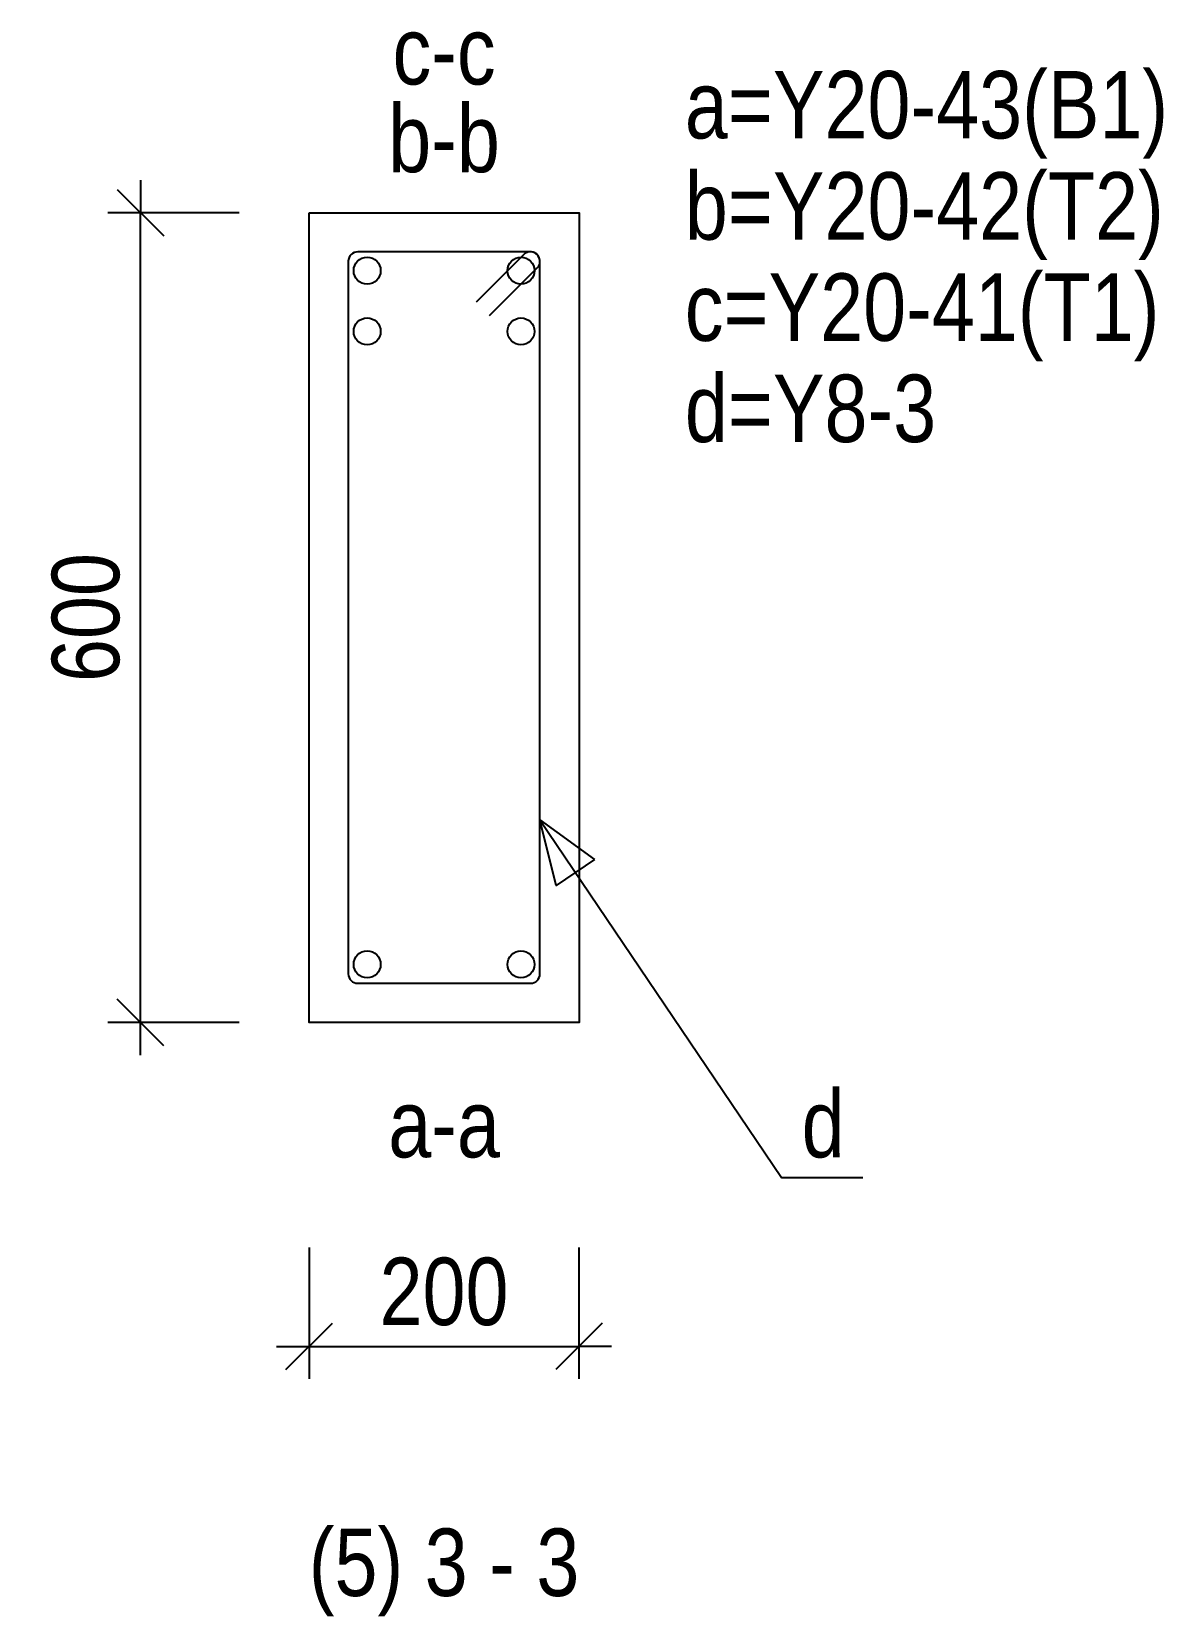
# Model space of a CAD drawing. Extents: x 0 to 206258, y -403073 to 0.
# Drawn here: x 74370 to 76047, y -246824 to -244476 of the extents above; entities that cross this region are included whole.
import ezdxf
from ezdxf.enums import TextEntityAlignment as Align

# ---------------------------------------------------------------- set-up
doc = ezdxf.new("R2010")
doc.units = 0
doc.header["$LTSCALE"] = 1000
doc.layers.add('Beam Line(D)', color=112, linetype='Continuous', true_color=0x00bd5e)
doc.layers.add('Link Label', color=94, linetype='Continuous', true_color=0x008100)
for name, color, linetype in [('Dimension Line', 5, 'Continuous'), ('Leader Line', 5, 'Continuous'), ('Link Line', 3, 'Continuous'), ('Rebar Label', 6, 'Continuous'), ('Rebar Line', 7, 'Continuous'), ('Section Label', 1, 'Continuous'), ('Top Rebar Label', 6, 'Continuous')]:
    doc.layers.add(name, color=color, linetype=linetype)
doc.styles.add('Dimension Text', font='ARIALN.TTF', dxfattribs={"height": 100})
doc.styles.add('Link Label', font='ARIALN.TTF', dxfattribs={"height": 100})
doc.styles.add('Rebar Label', font='ARIALN.TTF', dxfattribs={"height": 100})
doc.styles.add('Section Label', font='ARIALN.TTF', dxfattribs={"height": 100})
doc.styles.add('Top Rebar Label', font='ARIALN.TTF', dxfattribs={"height": 100})
doc.dimstyles.new('BEAM', dxfattribs={"dimtxt": 100, "dimasz": 30, "dimexe": 48.3, "dimexo": 103.5, "dimgap": 30, "dimtad": 1, "dimtoh": 1, "dimdec": 1, "dimlfac": 0.5, "dimdsep": 46, "dimtxsty": 'Dimension Text', "dimblk": 'PCDIM_TICK', "dimcen": 0.09, "dimclrd": 5, "dimclre": 5, "dimclrt": 5, "dimadec": 1, "dimazin": 0, "dimtp": 1, "dimtm": 1, "dimtfac": 1, "dimtdec": 4, "dimtofl": 0, "dimtmove": 0, "dimatfit": 3, "dimfxl": 1, "dimtolj": 1, "dimtzin": 0, "dimarcsym": 0})

msp = doc.modelspace()

# ---------------------------------------------------------------- texts
at = {"layer": 'Link Label', "transparency": 33554687, "style": 'Link Label'}
for s, p in [(' d=Y8-3', (75306.443, -245084.284)), ('d', (75511.443, -246144.284))]:
    msp.add_text(s, height=100, dxfattribs=at).set_placement(p)
at = {"layer": 'Rebar Label', "transparency": 33554687, "style": 'Rebar Label'}
for s, p in [('c-c', (74981.443, -244584.284)), ('b-b', (74981.443, -244714.284)), ('a-a', (74981.443, -246174.284))]:
    msp.add_text(s, height=100, dxfattribs=at).set_placement(p, align=Align.BOTTOM_CENTER)
msp.add_text(' a=Y20-43(B1)', height=100, dxfattribs=at).set_placement((75306.443, -244634.284))
at = {"layer": 'Section Label', "transparency": 33554687, "style": 'Section Label'}
msp.add_text('(5) 3 - 3', height=100, dxfattribs=at).set_placement((74981.443, -246824.284), align=Align.BOTTOM_CENTER)
at = {"layer": 'Top Rebar Label', "transparency": 33554687, "style": 'Top Rebar Label'}
for s, p in [(' b=Y20-42(T2)', (75306.443, -244784.284)), (' c=Y20-41(T1)', (75306.443, -244934.284))]:
    msp.add_text(s, height=100, dxfattribs=at).set_placement(p)

# ---------------------------------------------------------------- blocks, each defined once
blk = doc.blocks.new('PCDIM_TICK')
at = {"layer": 'Dimension Line', "color": 0, "transparency": 33554687}
for p, q in [((1.15, 1.15), (-1.15, -1.15)), ((1.61, 0), (0, 0))]:
    blk.add_line(p, q, dxfattribs=at)
blk = doc.blocks.new('*U3223')
at = {"layer": 'Dimension Line', "color": 5, "true_color": 0x0000ff, "transparency": 16777216}
for p, q in [((74677.9, -244744.3), (74483.1, -244744.3)), ((74531.4, -245944.3), (74531.4, -244744.3)), ((74677.9, -245944.3), (74483.1, -245944.3))]:
    blk.add_line(p, q, dxfattribs=at)
at = {"layer": 'Dimension Line', "color": 5, "true_color": 0x0000ff, "transparency": 16777216, "xscale": 30, "yscale": 30}
for p, rotation in [((74531.4, -244744.3), 89.99999999999447), ((74531.4, -245944.3), 269.9999999999834)]:
    blk.add_blockref('PCDIM_TICK', p, dxfattribs=dict(at, rotation=rotation))
at = {"layer": 'Dimension Line', "color": 5, "true_color": 0x0000ff, "transparency": 16777216, "insert": (74501.4, -245344.3), "char_height": 100, "width": 181.97, "attachment_point": 8, "rotation": 90, "style": 'Dimension Text'}
blk.add_mtext('600', dxfattribs=at)
blk = doc.blocks.new('*U3224')
at = {"layer": 'Dimension Line', "color": 5, "true_color": 0x0000ff, "transparency": 16777216}
for p, q in [((74781.4, -246277.8), (74781.4, -246472.6)), ((75181.4, -246277.8), (75181.4, -246472.6)), ((74781.4, -246424.3), (75181.4, -246424.3))]:
    blk.add_line(p, q, dxfattribs=at)
at = {"layer": 'Dimension Line', "color": 5, "true_color": 0x0000ff, "transparency": 16777216, "xscale": 30, "yscale": 30, "rotation": 180.0000000000004}
blk.add_blockref('PCDIM_TICK', (74781.4, -246424.3), dxfattribs=at)
at = {"layer": 'Dimension Line', "color": 5, "true_color": 0x0000ff, "transparency": 16777216, "xscale": 30, "yscale": 30}
blk.add_blockref('PCDIM_TICK', (75181.4, -246424.3), dxfattribs=at)
at = {"layer": 'Dimension Line', "color": 5, "true_color": 0x0000ff, "transparency": 16777216, "insert": (74981.4, -246394.3), "char_height": 100, "width": 182.775, "attachment_point": 8, "style": 'Dimension Text'}
blk.add_mtext('200', dxfattribs=at)

# ---------------------------------------------------------------- dimensions: what is measured, and where the dimension line sits
at = {"layer": 'Dimension Line', "transparency": 33554687}
dim = msp.add_linear_dim(base=(74531.443, -245344.284), p1=(74781.443, -245944.284), p2=(74781.443, -244744.284), angle=90, text='600', dimstyle='BEAM', override={"dimscale": 1, "dimtxt": 100, "dimasz": 30, "dimexe": 48.3, "dimexo": 103.5, "dimgap": 30, "dimtad": 1, "dimtih": 0, "dimdec": 1, "dimlfac": 0.5, "dimzin": 8, "dimlunit": 2, "dimpost": '', "dimtxsty": 'Dimension Text', "dimblk": 'PCDIM_TICK', "dimse1": 0, "dimse2": 0, "dimsd2": 0, "dimclrd": 5, "dimclre": 5, "dimclrt": 5, "dimaunit": 0, "dimadec": 1, "dimazin": 0, "dimtol": 0, "dimtp": 1, "dimtm": 1, "dimtmove": 0}, dxfattribs=at)
dim.commit()
dim.dimension.update_dxf_attribs({"geometry": '*U3223', "text_midpoint": (74531.443, -245344.284)})
dim = msp.add_linear_dim(base=(74981.443, -246424.284), p1=(74781.443, -246174.284), p2=(75181.443, -246174.284), text='200', dimstyle='BEAM', override={"dimscale": 1, "dimtxt": 100, "dimasz": 30, "dimexe": 48.3, "dimexo": 103.5, "dimgap": 30, "dimtad": 1, "dimtih": 0, "dimdec": 1, "dimlfac": 0.5, "dimzin": 8, "dimlunit": 2, "dimpost": '', "dimtxsty": 'Dimension Text', "dimblk": 'PCDIM_TICK', "dimse1": 0, "dimse2": 0, "dimsd2": 0, "dimclrd": 5, "dimclre": 5, "dimclrt": 5, "dimaunit": 0, "dimadec": 1, "dimazin": 0, "dimtol": 0, "dimtp": 1, "dimtm": 1, "dimtmove": 0}, dxfattribs=at)
dim.commit()
dim.dimension.update_dxf_attribs({"geometry": '*U3224', "text_midpoint": (74981.443, -246424.284)})

# ---------------------------------------------------------------- linework, layer by layer
at = {"layer": 'Beam Line(D)', "transparency": 33554687}
msp.add_lwpolyline([(74781.443, -244744.284), (75181.443, -244744.284), (75181.443, -245944.284), (74781.443, -245944.284), (74781.443, -244744.284)], dxfattribs=at)
at = {"layer": 'Leader Line', "transparency": 33554687}
for points in [[(75204.384, -245703.009), (75147.7, -245741.298), (75123.444, -245644.284), (75204.384, -245703.009)], [(75123.444, -245644.284), (75481.443, -246174.284), (75602.255, -246174.284)]]:
    msp.add_lwpolyline(points, dxfattribs=at)
at = {"layer": 'Link Line', "transparency": 33554687}
msp.add_lwpolyline([(75048.632, -244896.894), (75119.343, -244826.183, 0.66817864), (75109.443, -244802.284), (74853.443, -244802.284, 0.41421356), (74839.443, -244816.284), (74839.443, -245872.284, 0.41421356), (74853.443, -245886.284), (75109.443, -245886.284, 0.41421356), (75123.443, -245872.284), (75123.443, -244816.284, 0.66817864), (75099.544, -244806.384), (75028.833, -244877.095)], format="xyb", dxfattribs=at)
at = {"layer": 'Rebar Line', "transparency": 33554687}
for centre in [(74867.443, -244830.284), (75095.443, -244830.284), (74867.443, -244920.284), (75095.443, -244920.284), (74867.443, -245858.284), (75095.443, -245858.284)]:
    msp.add_circle(centre, 20, dxfattribs=at)

msp.set_redraw_order([(e.dxf.handle, doc.entitydb.next_handle()) for e in msp.query("TEXT MTEXT ATTDEF DIMENSION ARC_DIMENSION")])  # texts and dimensions are drawn at this point

doc.saveas('drawing.dxf')
